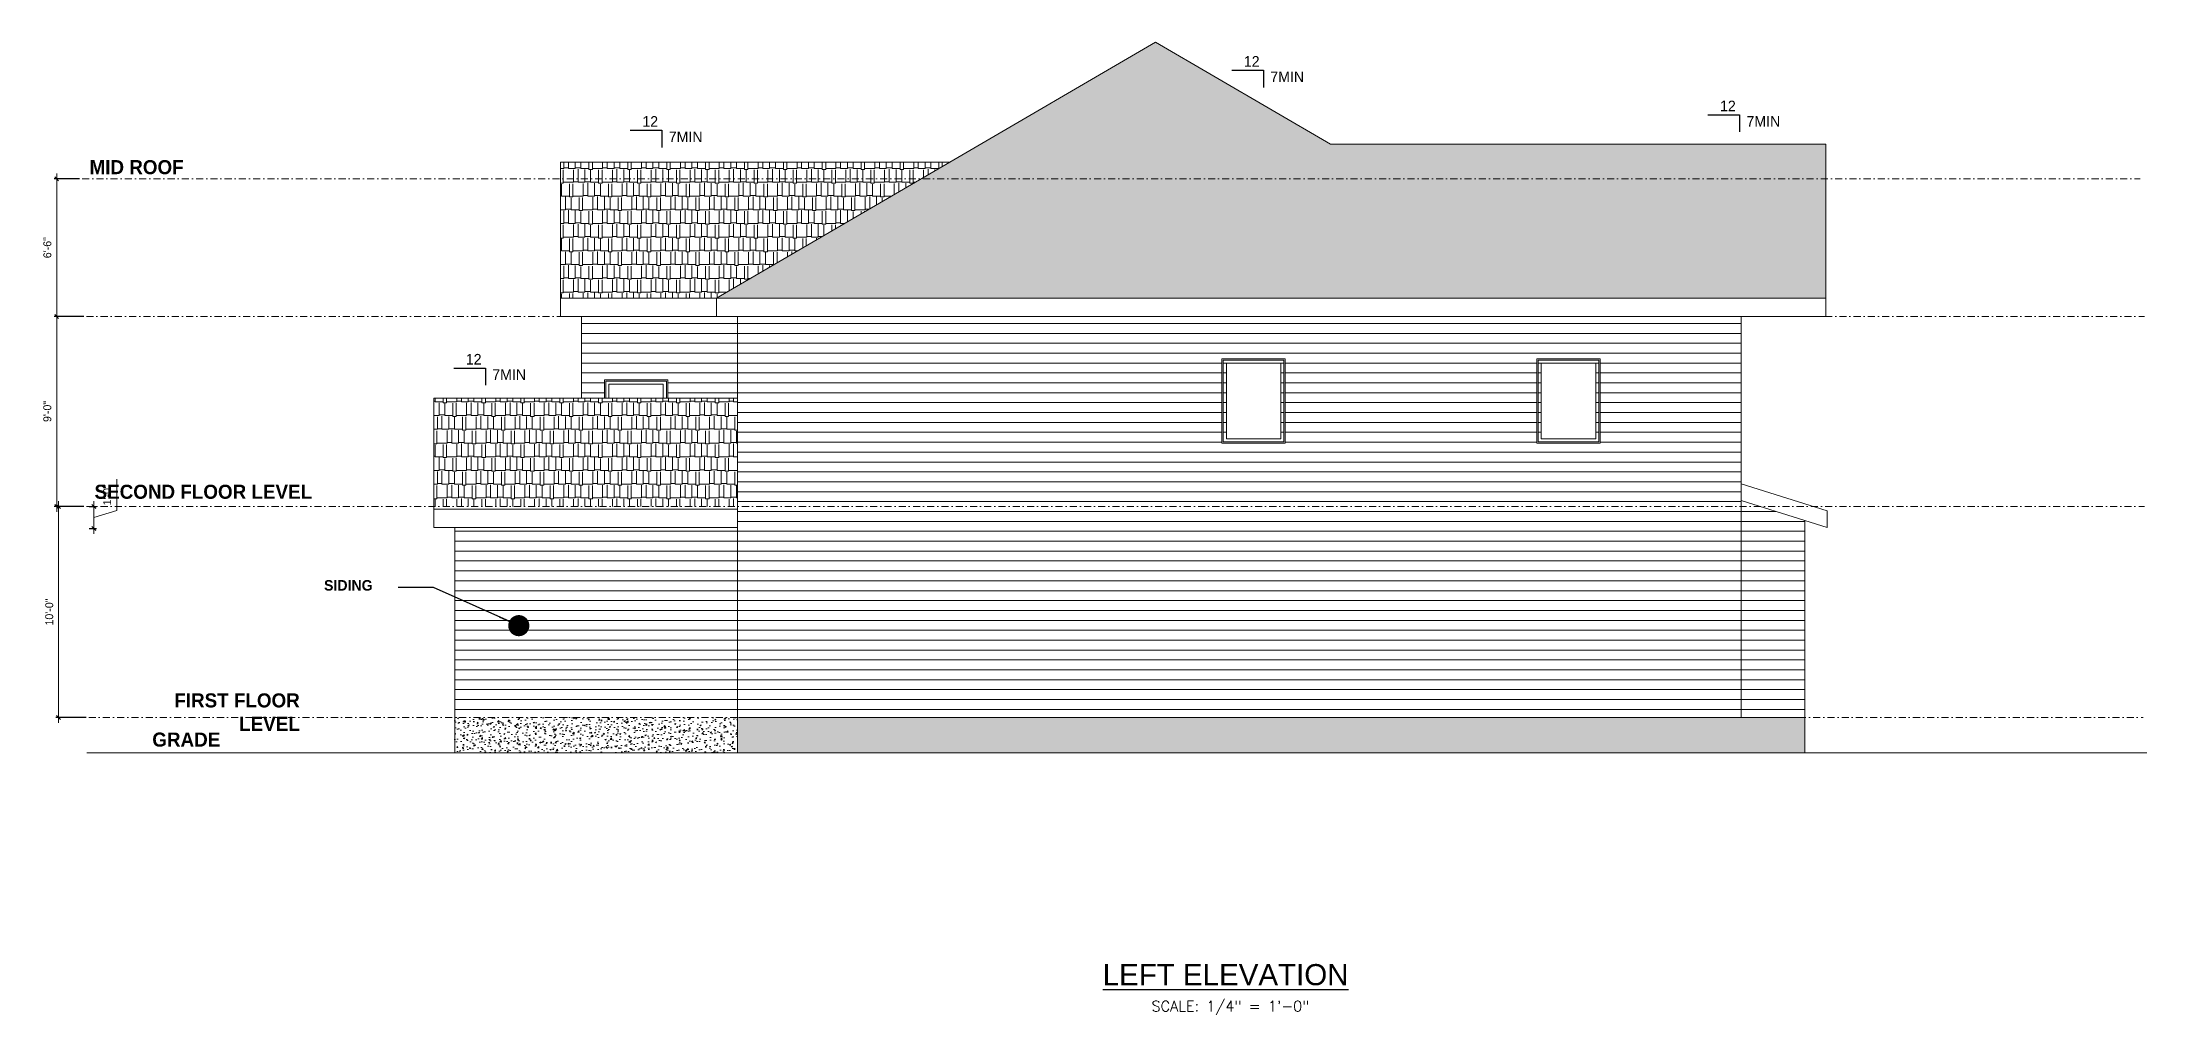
# Model space of a CAD drawing. Extents: x 4834 to 12794, y 1436 to 32221.
# Drawn here: x 9805 to 11001, y 2672 to 3225 of the extents above; entities that cross this region are included whole.
import ezdxf

# ---------------------------------------------------------------- set-up
doc = ezdxf.new("R2010")
doc.units = 0
doc.header["$LTSCALE"] = 8
doc.header["$MEASUREMENT"] = 0
doc.linetypes.add('DASHDOT', pattern=[1, 0.5, -0.25, 0, -0.25])
doc.linetypes.add('HIDDEN', pattern=[0.375, 0.25, -0.125])
doc.layers.get('0').update_dxf_attribs({"lineweight": 9})
doc.layers.get('DefPoints').update_dxf_attribs({"color": 17})
doc.layers.add('A-WALLS.', color=7, linetype='Continuous')
doc.layers.add('WALLELEV1-2', color=7, linetype='Continuous')
doc.layers.add('DIM', color=8, linetype='Continuous', lineweight=5)
doc.layers.add('hatch', color=8, linetype='Continuous', lineweight=13)
doc.layers.add('FT-Text', color=7, linetype='Continuous', true_color=0x4f4527)
doc.layers.add('level', color=7, linetype='HIDDEN', lineweight=15, true_color=0x987172)
doc.styles.add('1-4TXT', font='cityb___.ttf', dxfattribs={"height": 5})
doc.styles.add('DIM60', font='romans.shx', dxfattribs={"height": 6})
doc.styles.get("Standard").update_dxf_attribs({"font": 'stylu.ttf'})
doc.styles.add('TITLE', font='arial.ttf', dxfattribs={"height": 12})
doc.dimstyles.new('1-4SCALE', dxfattribs={"dimscale": 0.5, "dimtxt": 5, "dimasz": 3, "dimexe": 3, "dimexo": 6, "dimgap": 0.0625, "dimtad": 1, "dimdec": 3, "dimrnd": 0.125, "dimzin": 3, "dimdsep": 46, "dimlunit": 4, "dimtxsty": '1-4TXT', "dimblk1": 'DOT', "dimblk2": 'DOT', "dimsah": 1, "dimcen": 2, "dimadec": 0, "dimazin": 0, "dimtfac": 1, "dimtdec": 3, "dimtofl": 0, "dimtmove": 0, "dimatfit": 3, "dimldrblk": 'DOT', "dimfxl": 1, "dimtolj": 1, "dimtzin": 0, "dimarcsym": 0})
doc.dimstyles.new('Forum 24', dxfattribs={"dimscale": 24, "dimtxt": 0.1875, "dimasz": 0.09375, "dimexe": 0.0625, "dimexo": 0.0625, "dimgap": 0.125, "dimtad": 1, "dimdec": 4, "dimrnd": 1, "dimzin": 7, "dimdsep": 46, "dimlunit": 4, "dimtxsty": 'Standard', "dimblk": 'OBLIQUE', "dimblk1": 'DIMTICK', "dimblk2": 'OBLIQUE', "dimcen": -0.0625, "dimdle": 0.125, "dimclrd": 256, "dimclre": 256, "dimclrt": 256, "dimadec": 0, "dimazin": 0, "dimtfac": 1, "dimtdec": 4, "dimtmove": 1, "dimatfit": 3, "dimfxl": 0.0625, "dimtvp": 1.2, "dimfrac": 2, "dimtolj": 1, "dimtzin": 7, "dimlwd": 13, "dimarcsym": 0})
pattern_1 = [(0, (43.0626, -208.748), (16.575, 7.8), [3.9, -3.25, 4.55, -1.95, 5.85, -2.6]), (0, (46.9626, -208.423), (16.575, 7.8), [3.25, -12.35, 2.6, -3.9]), (0, (54.7626, -209.236), (16.575, 7.8), [1.95, -20.15]), (90, (43.0626, -208.7483), (-5.525, 7.8), [7.475, -23.725]), (90, (46.9626, -208.7483), (-5.525, 7.8), [7.3125, -23.8875]), (90, (50.2126, -208.7483), (-5.525, 7.8), [6.825, -24.375]), (90, (54.7626, -209.236), (-5.525, 7.8), [7.475, -23.725]), (90, (56.7126, -209.236), (-5.525, 7.8), [7.475, -23.725]), (90, (62.5626, -208.7483), (-5.525, 7.8), [7.15, -24.05])]
pattern_2 = [(0, (43.0626, -208.748), (1e-15, 5.625), [])]
pattern_3 = [(50, (43.0626, -208.748), (7.1726018, -0.6275213), [0.75, -8.25]), (355, (43.0626, -208.748), (-1.3875133, 7.5219213), [0.6, -6.6]), (100.451444, (43.66, -208.8006), (5.7850885, 6.8944), [0.637402, -7.011421]), (46.1842, (43.063, -206.748), (10.672413, -1.655193), [1.125, -12.375]), (96.63564, (43.952, -206.886), (9.346619, 9.741186), [0.956103, -10.517138]), (351.18416, (43.063, -206.748), (9.346619, 9.741186), [0.9, -9.9]), (21, (44.0626, -207.248), (5.9690705, -4.026189), [0.75, -8.25]), (326, (44.0626, -207.248), (2.4331533, 7.2515005), [0.6, -6.6]), (71.451445, (44.56, -207.584), (8.4022238, 3.2253115), [0.637402, -7.011421]), (37.5, (43.0626, -208.7483), (0.12159855, 3.32893854), [0, -6.52, 0, -6.7, 0, -6.625]), (7.5, (43.0626, -208.7483), (2.6306954, 3.9441171), [0, -3.82, 0, -6.37, 0, -2.525]), (327.5, (40.8326, -208.7483), (5.33822436, -0.2255487), [0, -2.5, 0, -7.8, 0, -10.35]), (317.5, (39.8326, -208.7483), (5.8318617, 1.0010498), [0, -3.25, 0, -5.18, 0, -7.35])]

msp = doc.modelspace()

# ---------------------------------------------------------------- texts
at = {"layer": 'A-WALLS.', "color": 7, "linetype": 'Continuous', "lineweight": 25, "style": 'DIM60'}
msp.add_text('SCALE: 1/4" = 1\'-0" ', height=6, dxfattribs=at).set_placement((10435.56172, 2673.98469))
at = {"layer": 'FT-Text', "ltscale": 0.25, "char_height": 6, "attachment_point": 3}
for insert in [(10496.9523, 3216.96873), (10155.09319, 3182.85969), (10767.58813, 3191.65743), (10054.76395, 3047.68723)]:
    msp.add_mtext('12', dxfattribs=dict(at, insert=insert))
at = {"layer": 'FT-Text', "ltscale": 0.25, "char_height": 6, "width": 5.2093704, "attachment_point": 3}
for insert in [(10522.22874, 3208.22413), (10792.86457, 3182.91282), (10180.36963, 3174.11508), (10080.04039, 3038.94262)]:
    msp.add_mtext('7MIN', dxfattribs=dict(at, insert=insert))
at = {"layer": 'FT-Text', "ltscale": 0.25, "insert": (9965.23935, 2919.15869), "char_height": 6, "width": 112.9418407, "attachment_point": 1, "style": '1-4TXT'}
msp.add_mtext('SIDING', dxfattribs=at)
at = {"layer": 'level', "ltscale": 0.25, "char_height": 8, "attachment_point": 3, "style": '1-4TXT'}
for s, insert, width in [('MID ROOF', (9885.44822, 3157.86942), 84.2320716), ('SECOND FLOOR LEVEL', (9958.45512, 2973.34869), 144.7421276), ('FIRST FLOOR LEVEL', (9951.46385, 2854.76059), 84.2320716), ('GRADE', (9906.28026, 2832.4901), 84.2320716)]:
    msp.add_mtext(s, dxfattribs=dict(at, insert=insert, width=width))
at = {"layer": 'WALLELEV1-2', "color": 4, "insert": (10477.63386, 2700.87489), "char_height": 12, "width": 247.4081515, "attachment_point": 2, "style": 'TITLE'}
msp.add_mtext('\\A1;{\\LLEFT ELEVATION}', dxfattribs=at)

# ---------------------------------------------------------------- blocks, each defined once
blk = doc.blocks.new('_Oblique')
at = {"color": 0, "linetype": 'ByBlock', "lineweight": -2}
blk.add_line((-0.5, -0.5), (0.5, 0.5), dxfattribs=at)
blk = doc.blocks.new('*D571')
at = {"layer": 'DefPoints', "color": 0, "transparency": 16777216}
for p in [(9814.4, 2961), (9830.2, 2961), (9831.5, 2841)]:
    blk.add_point(p, dxfattribs=at)
at = {"layer": 'DIM', "lineweight": -2, "transparency": 16777216}
for p, q in [((9828.7, 2961), (9812.9, 2961)), ((9830, 2841), (9812.9, 2841))]:
    blk.add_line(p, q, dxfattribs=at)
at = {"layer": 'DIM', "lineweight": 13, "transparency": 16777216}
blk.add_line((9814.4, 2838), (9814.4, 2964), dxfattribs=at)
at = {"layer": 'DIM', "lineweight": 13, "transparency": 16777216, "xscale": 2.25, "yscale": 2.25, "zscale": 2.25}
for p, rotation in [((9814.4, 2961), 90), ((9814.4, 2841), 270)]:
    blk.add_blockref('_Oblique', p, dxfattribs=dict(at, rotation=rotation))
at = {"layer": 'DIM', "transparency": 16777216, "insert": (9809.1, 2901), "char_height": 4.5, "attachment_point": 5, "rotation": 90}
blk.add_mtext('\\A1;10\'-0"', dxfattribs=at)
blk = doc.blocks.new('DIMTICK')
for p, q in [((-1, 0), (1, 0)), ((0, 1), (0, -1))]:
    blk.add_line(p, q)
at = {"const_width": 0.141}
blk.add_lwpolyline([(0.71, 0.71), (-0.71, -0.71)], dxfattribs=at)
blk = doc.blocks.new('*D572')
at = {"layer": 'DefPoints', "color": 0, "transparency": 16777216}
for p in [(9830.2, 2961), (9830.2, 2948.5), (9834.4, 2948.5)]:
    blk.add_point(p, dxfattribs=at)
at = {"layer": 'DIM', "lineweight": 13, "transparency": 16777216}
for p, q in [((9847.4, 2958.7), (9847.4, 2976.5)), ((9834.4, 2964), (9834.4, 2945.5)), ((9834.4, 2954.8), (9847.4, 2958.7))]:
    blk.add_line(p, q, dxfattribs=at)
at = {"layer": 'DIM', "lineweight": -2, "transparency": 16777216}
for p, q in [((9831.7, 2961), (9835.9, 2961)), ((9831.7, 2948.5), (9835.9, 2948.5))]:
    blk.add_line(p, q, dxfattribs=at)
at = {"layer": 'DIM', "lineweight": 13, "transparency": 16777216, "xscale": 2.25, "yscale": 2.25, "zscale": 2.25}
for p, rotation in [((9834.4, 2961), 90), ((9834.4, 2948.5), 270)]:
    blk.add_blockref('_Oblique', p, dxfattribs=dict(at, rotation=rotation))
at = {"layer": 'DIM', "transparency": 16777216, "insert": (9842, 2967.6), "char_height": 4.5, "attachment_point": 5, "rotation": 90}
blk.add_mtext('\\A1;1\'-0"', dxfattribs=at)
blk = doc.blocks.new('*D573')
at = {"layer": 'DefPoints', "color": 0, "transparency": 16777216}
for p in [(9813.3, 3069), (9830.2, 3069), (9830.2, 2961)]:
    blk.add_point(p, dxfattribs=at)
at = {"layer": 'DIM', "lineweight": -2, "transparency": 16777216}
for p, q in [((9828.7, 3069), (9811.8, 3069)), ((9828.7, 2961), (9811.8, 2961))]:
    blk.add_line(p, q, dxfattribs=at)
at = {"layer": 'DIM', "lineweight": 13, "transparency": 16777216}
blk.add_line((9813.3, 2958), (9813.3, 3072), dxfattribs=at)
at = {"layer": 'DIM', "lineweight": 13, "transparency": 16777216, "xscale": 2.25, "yscale": 2.25, "zscale": 2.25}
for p, rotation in [((9813.3, 3069), 90), ((9813.3, 2961), 270)]:
    blk.add_blockref('_Oblique', p, dxfattribs=dict(at, rotation=rotation))
at = {"layer": 'DIM', "transparency": 16777216, "insert": (9808, 3015), "char_height": 4.5, "attachment_point": 5, "rotation": 90}
blk.add_mtext('\\A1;9\'-0"', dxfattribs=at)
blk = doc.blocks.new('*D574')
at = {"layer": 'DefPoints', "color": 0, "transparency": 16777216}
for p in [(9813.3, 3147.2), (9827.8, 3147.2), (9827.8, 3069)]:
    blk.add_point(p, dxfattribs=at)
at = {"layer": 'DIM', "lineweight": -2, "transparency": 16777216}
for p, q in [((9826.3, 3147.2), (9811.8, 3147.2)), ((9826.3, 3069), (9811.8, 3069))]:
    blk.add_line(p, q, dxfattribs=at)
at = {"layer": 'DIM', "lineweight": 13, "transparency": 16777216}
blk.add_line((9813.3, 3066), (9813.3, 3150.2), dxfattribs=at)
at = {"layer": 'DIM', "lineweight": 13, "transparency": 16777216, "xscale": 2.25, "yscale": 2.25, "zscale": 2.25}
for p, rotation in [((9813.3, 3147.2), 90), ((9813.3, 3069), 270)]:
    blk.add_blockref('_Oblique', p, dxfattribs=dict(at, rotation=rotation))
at = {"layer": 'DIM', "transparency": 16777216, "insert": (9808, 3108.1), "char_height": 4.5, "attachment_point": 5, "rotation": 90}
blk.add_mtext('\\A1;6\'-6"', dxfattribs=at)
blk = doc.blocks.new('_Dot')
at = {"color": 0, "linetype": 'ByBlock', "lineweight": -2}
blk.add_line((-0.5, 0), (-1, 0), dxfattribs=at)
at = {"color": 0, "linetype": 'ByBlock', "lineweight": 0, "const_width": 0.5}
blk.add_lwpolyline([(-0.25, 0, 1), (0.25, 0, 1)], format="xyb", close=True, dxfattribs=at)

# ---------------------------------------------------------------- dimensions: what is measured, and where the dimension line sits
at = {"layer": 'DIM'}
for base, p1, p2, picture, middle in [((9813.30202, 3147.18807), (9827.75364, 3068.99226), (9827.75364, 3147.18807), '*D574', (9807.96802, 3108.09017)), ((9813.30202, 3068.99226), (9830.17808, 2960.99226), (9830.17808, 3068.99226), '*D573', (9807.96143, 3014.99226)), ((9834.37872, 2948.51257), (9830.17808, 2960.99226), (9830.17808, 2948.51257), '*D572', (9842.04014, 2961.65005)), ((9814.42702, 2960.99226), (9831.49517, 2840.99226), (9830.17808, 2960.99226), '*D571', (9809.09631, 2900.99226))]:
    dim = msp.add_linear_dim(base=base, p1=p1, p2=p2, angle=90, dimstyle='Forum 24', dxfattribs=at)
    dim.commit()
    dim.dimension.update_dxf_attribs({"geometry": picture, "text_midpoint": middle})

# ---------------------------------------------------------------- hatches: boundary and pattern name
at = {"layer": 'DIM'}
h = msp.add_hatch(dxfattribs=at)
h.set_pattern_fill('AR-CONC', color=1)
h.set_pattern_definition(pattern_3)
h.paths.add_polyline_path([(10200.31117, 2840.99226), (10040.81117, 2840.99226), (10039.56117, 2840.99226), (10039.56117, 2821.03744), (10040.81117, 2821.03744), (10139.02292, 2821.03744), (10200.31117, 2821.03744)])
h = msp.add_hatch(dxfattribs=at)
h.set_pattern_fill('AR-CONC', color=1)
h.set_pattern_definition(pattern_3)
h.paths.add_polyline_path([(10806.81117, 2840.99226), (10799.81117, 2840.99226), (10207.81117, 2840.99226), (10206.81117, 2840.99226), (10201.81117, 2840.99226), (10200.81117, 2840.99226), (10200.31117, 2840.99226), (10200.31117, 2821.03744), (10673.81117, 2821.03744), (10799.81117, 2821.03744), (10806.81117, 2821.03744)])
at = {"layer": 'hatch', "linetype": 'ByBlock'}
h = msp.add_hatch(dxfattribs=at)
h.set_pattern_fill('AR-RSHKE', color=36, scale=0.65, style=0)
h.set_pattern_definition(pattern_1)
h.paths.add_polyline_path([(10818.81117, 3079.4116), (10818.81117, 3166.9116), (10537.30196, 3166.9116), (10437.80657, 3224.95058), (10320.95049, 3156.78453), (10188.31117, 3079.4116)])
h = msp.add_hatch(dxfattribs=at)
h.set_pattern_fill('AR-RSHKE', color=36, scale=0.65, style=0)
h.set_pattern_definition(pattern_1)
h.paths.add_polyline_path([(10099.56117, 3156.78453), (10099.56117, 3079.4116), (10188.31117, 3079.4116), (10320.95049, 3156.78453)])
at = {"layer": 'hatch', "linetype": 'ByBlock', "true_color": 0x636466}
h = msp.add_hatch(dxfattribs=at)
h.set_pattern_fill('ANSI31', color=251, scale=45, angle=315, style=0)
h.set_pattern_definition(pattern_2)
h.paths.add_polyline_path([(10117.56117, 3068.99226), (10111.56117, 3068.99226), (10111.56117, 3022.48451), (10124.56117, 3022.48451), (10124.56117, 3032.99226), (10160.56117, 3032.99226), (10160.56117, 3022.48451), (10200.31117, 3022.48451), (10200.31117, 3068.99226), (10188.31117, 3068.99226)])
at = {"layer": 'hatch', "linetype": 'ByBlock', "true_color": 0xffffff}
h = msp.add_hatch(dxfattribs=at)
h.set_pattern_fill('ANSI31', scale=45, angle=315, style=0)
h.set_pattern_definition(pattern_2)
h.paths.add_polyline_path([(10200.31117, 3068.99226), (10200.31117, 2960.99226), (10770.56117, 2960.99226), (10770.56117, 3068.99226)])
h.paths.add_polyline_path([(10475.56117, 3044.99226), (10511.56117, 3044.99226), (10511.56117, 2996.99226), (10475.56117, 2996.99226)], flags=16)
h.paths.add_polyline_path([(10476.31117, 3044.24226), (10510.81117, 3044.24226), (10510.81117, 2997.74226), (10476.31117, 2997.74226)], flags=0)
h.paths.add_polyline_path([(10478.06117, 3042.49226), (10509.06117, 3042.49226), (10509.06117, 2999.49226), (10478.06117, 2999.49226)], flags=0)
h.paths.add_polyline_path([(10654.56117, 3044.99226), (10690.56117, 3044.99226), (10690.56117, 2996.99226), (10654.56117, 2996.99226)], flags=16)
h.paths.add_polyline_path([(10655.31117, 3044.24226), (10689.81117, 3044.24226), (10689.81117, 2997.74226), (10655.31117, 2997.74226)], flags=0)
h.paths.add_polyline_path([(10657.06117, 3042.49226), (10688.06117, 3042.49226), (10688.06117, 2999.49226), (10657.06117, 2999.49226)], flags=0)
at = {"layer": 'hatch', "linetype": 'ByBlock'}
h = msp.add_hatch(dxfattribs=at)
h.set_pattern_fill('AR-RSHKE', color=36, scale=0.65, style=0)
h.set_pattern_definition(pattern_1)
h.paths.add_polyline_path([(10200.31117, 2960.99226), (10200.31117, 3022.48451), (10027.56117, 3022.48451), (10027.56117, 2960.99226)])
at = {"layer": 'hatch', "linetype": 'ByBlock', "true_color": 0xffffff}
h = msp.add_hatch(dxfattribs=at)
h.set_pattern_fill('ANSI31', scale=45, angle=315, style=0)
h.set_pattern_definition(pattern_2)
h.paths.add_polyline_path([(10200.31117, 2960.99226), (10200.31117, 2840.99226), (10200.81117, 2840.99226), (10201.81117, 2840.99226), (10206.81117, 2840.99226), (10207.81117, 2840.99226), (10770.56117, 2840.99226), (10770.56117, 2960.99226)])
h = msp.add_hatch(dxfattribs=at)
h.set_pattern_fill('ANSI31', scale=45, angle=315, style=0)
h.set_pattern_definition(pattern_2)
h.paths.add_polyline_path([(10770.56117, 2840.99226), (10799.81117, 2840.99226), (10806.81117, 2840.99226), (10806.81117, 2952.98656), (10781.25653, 2960.99226), (10770.56117, 2960.99226)])
at = {"layer": 'hatch', "linetype": 'ByBlock', "true_color": 0x636466}
h = msp.add_hatch(dxfattribs=at)
h.set_pattern_fill('ANSI31', color=251, scale=45, angle=315, style=0)
h.set_pattern_definition(pattern_2)
h.paths.add_polyline_path([(10039.56117, 2948.99226), (10039.56117, 2840.99226), (10040.81117, 2840.99226), (10200.31117, 2840.99226), (10200.31117, 2948.99226)])

# ---------------------------------------------------------------- linework, layer by layer
for p, q in [((10437.80657, 3224.95058), (10320.95049, 3156.78453)), ((10537.30196, 3166.9116), (10437.80657, 3224.95058)), ((10818.81117, 3166.9116), (10537.30196, 3166.9116)), ((10818.81117, 3079.4116), (10818.81117, 3166.9116)), ((10320.95049, 3156.78453), (10099.56117, 3156.78453)), ((10099.56117, 3079.4116), (10099.56117, 3156.78453)), ((10188.31117, 3079.4116), (10320.95049, 3156.78453)), ((10099.56117, 3079.4116), (10099.56117, 3068.99226)), ((10188.31117, 3079.4116), (10099.56117, 3079.4116)), ((10818.81117, 3079.4116), (10188.31117, 3079.4116)), ((10188.31117, 3079.4116), (10188.31117, 3068.99226)), ((10818.81117, 3079.4116), (10818.81117, 3068.99226)), ((10099.56117, 3068.99226), (10111.56117, 3068.99226)), ((10111.56117, 3068.99226), (10117.56117, 3068.99226)), ((10111.56117, 3022.48451), (10111.56117, 3068.99226)), ((10117.56117, 3068.99226), (10188.31117, 3068.99226)), ((10188.31117, 3068.99226), (10200.31117, 3068.99226)), ((10200.31117, 3068.99226), (10818.81117, 3068.99226)), ((10200.31117, 2821.03744), (10200.31117, 3068.99226)), ((10770.56117, 2840.99226), (10770.56117, 3068.99226)), ((10027.56117, 3022.48451), (10200.31117, 3022.48451)), ((10027.56117, 2959.4116), (10027.56117, 3022.48451)), ((10770.56117, 2973.77419), (10819.56117, 2958.42357)), ((10200.31117, 2959.4116), (10027.56117, 2959.4116)), ((10027.56117, 2959.4116), (10027.56117, 2948.99226)), ((10770.56117, 2964.34288), (10806.81117, 2952.98656)), ((10819.56117, 2948.99226), (10819.56117, 2958.42357)), ((10027.56117, 2948.99226), (10039.56117, 2948.99226)), ((10039.56117, 2948.99226), (10200.31117, 2948.99226)), ((10039.56117, 2821.03744), (10039.56117, 2948.99226)), ((10806.81117, 2952.98656), (10819.56117, 2948.99226)), ((10806.81117, 2840.99226), (10806.81117, 2952.98656)), ((10039.56117, 2840.99226), (10040.81117, 2840.99226)), ((10200.81117, 2840.99226), (10201.81117, 2840.99226)), ((10201.81117, 2840.99226), (10206.81117, 2840.99226)), ((10207.81117, 2840.99226), (10206.81117, 2840.99226)), ((10207.81117, 2840.99226), (10799.81117, 2840.99226)), ((10806.81117, 2840.99226), (10799.81117, 2840.99226)), ((10806.81117, 2821.03744), (10806.81117, 2840.99226)), ((10040.81117, 2821.03744), (9830.37367, 2821.03744)), ((10040.81117, 2821.03744), (10139.02292, 2821.03744)), ((10673.81117, 2821.03744), (10139.02292, 2821.03744)), ((10799.81117, 2821.03744), (10673.81117, 2821.03744)), ((10806.81117, 2821.03744), (10799.81117, 2821.03744)), ((11001.24867, 2821.03744), (10806.81117, 2821.03744))]:
    msp.add_line(p, q)
at = {"color": 2}
for p, q in [((10511.56117, 3044.99226), (10475.56117, 3044.99226)), ((10475.56117, 3044.99226), (10475.56117, 2996.99226)), ((10476.31117, 2997.74226), (10476.31117, 3044.24226)), ((10476.31117, 3044.24226), (10510.81117, 3044.24226)), ((10478.06117, 2999.49226), (10478.06117, 3042.49226)), ((10478.06117, 3042.49226), (10509.06117, 3042.49226)), ((10509.06117, 3042.49226), (10509.06117, 2999.49226)), ((10510.81117, 3044.24226), (10510.81117, 2997.74226)), ((10511.56117, 2996.99226), (10511.56117, 3044.99226)), ((10690.56117, 3044.99226), (10654.56117, 3044.99226)), ((10654.56117, 3044.99226), (10654.56117, 2996.99226)), ((10655.31117, 2997.74226), (10655.31117, 3044.24226)), ((10655.31117, 3044.24226), (10689.81117, 3044.24226)), ((10657.06117, 2999.49226), (10657.06117, 3042.49226)), ((10657.06117, 3042.49226), (10688.06117, 3042.49226)), ((10688.06117, 3042.49226), (10688.06117, 2999.49226)), ((10689.81117, 3044.24226), (10689.81117, 2997.74226)), ((10690.56117, 2996.99226), (10690.56117, 3044.99226)), ((10160.56117, 3032.99226), (10124.56117, 3032.99226)), ((10124.56117, 3032.99226), (10124.56117, 3022.48451)), ((10125.31117, 3022.48451), (10125.31117, 3032.24226)), ((10125.31117, 3032.24226), (10159.81117, 3032.24226)), ((10127.06117, 3030.49226), (10158.06117, 3030.49226)), ((10127.06117, 3022.48451), (10127.06117, 3030.49226)), ((10158.06117, 3030.49226), (10158.06117, 3022.48451)), ((10159.81117, 3032.24226), (10159.81117, 3022.48451)), ((10160.56117, 3022.48451), (10160.56117, 3032.99226)), ((10124.56117, 3022.48451), (10125.31117, 3022.48451)), ((10125.31117, 3022.48451), (10127.06117, 3022.48451)), ((10158.06117, 3022.48451), (10159.81117, 3022.48451)), ((10159.81117, 3022.48451), (10160.56117, 3022.48451)), ((10475.56117, 2996.99226), (10511.56117, 2996.99226)), ((10510.81117, 2997.74226), (10476.31117, 2997.74226)), ((10509.06117, 2999.49226), (10478.06117, 2999.49226)), ((10654.56117, 2996.99226), (10690.56117, 2996.99226)), ((10689.81117, 2997.74226), (10655.31117, 2997.74226)), ((10688.06117, 2999.49226), (10657.06117, 2999.49226))]:
    msp.add_line(p, q, dxfattribs=at)
at = {"layer": 'FT-Text', "ltscale": 0.25}
for p, q in [((10481.15058, 3208.96002), (10499.15058, 3208.96002)), ((10499.15058, 3208.96002), (10499.15058, 3199.21002)), ((10751.7864, 3183.64872), (10769.7864, 3183.64872)), ((10769.7864, 3183.64872), (10769.7864, 3173.89872)), ((10139.29146, 3174.85097), (10157.29146, 3174.85097)), ((10157.29146, 3174.85097), (10157.29146, 3165.10097)), ((10038.96223, 3039.67851), (10056.96223, 3039.67851)), ((10056.96223, 3039.67851), (10056.96223, 3029.92851))]:
    msp.add_line(p, q, dxfattribs=at)
at = {"layer": 'level', "linetype": 'DASHDOT'}
for p, q in [((9827.75364, 3147.18807), (10997.45245, 3147.18807)), ((9830.17808, 3068.99226), (10999.87689, 3068.99226)), ((9830.17808, 2960.99226), (10999.87689, 2960.99226)), ((9831.49517, 2840.99226), (10999.11249, 2840.99226))]:
    msp.add_line(p, q, dxfattribs=at)

msp.set_redraw_order([(e.dxf.handle, doc.entitydb.next_handle()) for e in msp.query("TEXT MTEXT ATTDEF DIMENSION ARC_DIMENSION")])  # texts and dimensions are drawn at this point

# ---------------------------------------------------------------- leaders
at = {"layer": 'FT-Text', "linetype": 'ByBlock'}
msp.add_leader([(10075.94436, 2893.24281), (10027.49071, 2914.85408), (10007.46857, 2914.85408)], dimstyle='1-4SCALE', override={"dimasz": 24, "dimgap": 0.0625, "dimtad": 0}, dxfattribs=at)

doc.saveas('drawing.dxf')
